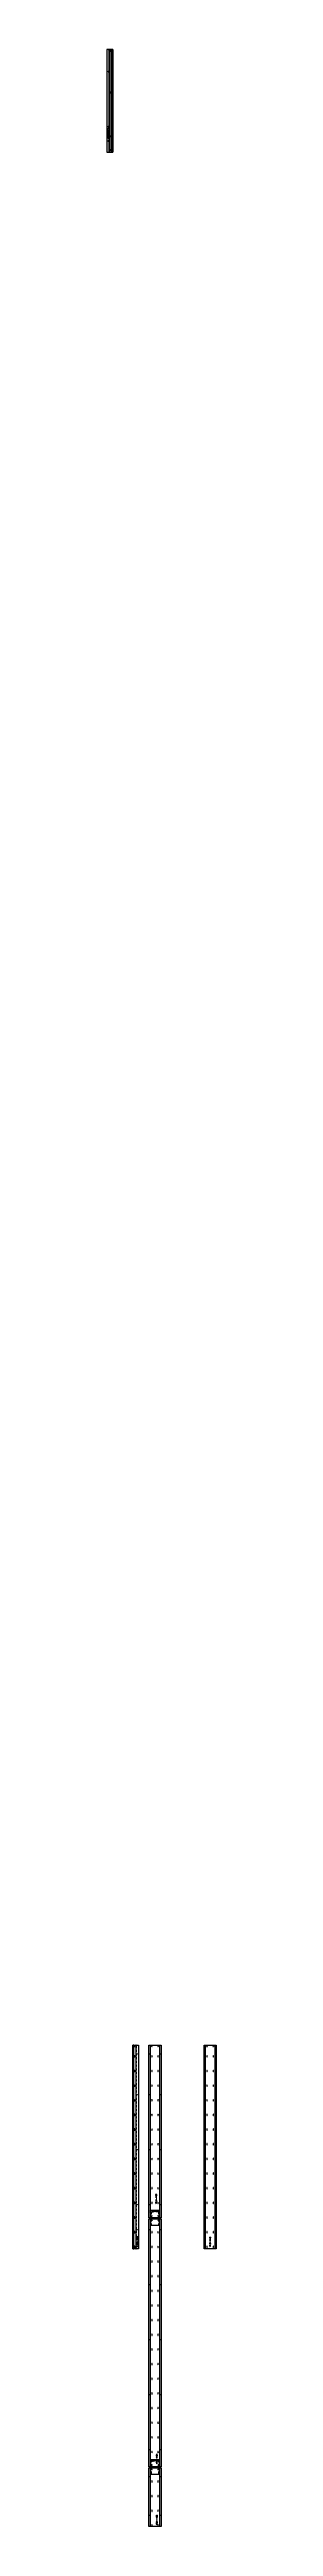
# Model space of a CAD drawing. Header units: inches. Extents: x 11737 to 18084, y -4365 to 1695.
# Drawn here: x 16448 to 16508, y -420 to 932 of the extents above; entities that cross this region are included whole.
import ezdxf

# ---------------------------------------------------------------- set-up
doc = ezdxf.new("R2010")
doc.units = ezdxf.units.IN
doc.header["$MEASUREMENT"] = 0
for name, pattern in [('NBK_Center', [0.541667, 0.333333, -0.0625, 0.083333, -0.0625]), ('NBK_Center2', [0.270833, 0.166667, -0.03125, 0.041667, -0.03125]), ('NBK_Hidden', [0.125, 0.083333, -0.041667]), ('NBK_Hidden2', [0.0625, 0.041667, -0.020833])]:
    doc.linetypes.add(name, pattern=pattern)
doc.layers.get('Defpoints').update_dxf_attribs({"color": 250, "lineweight": 0})
for name, color, linetype, lineweight in [('!Clip - bent', 20, 'Continuous', 25), ('!Dimension', 50, 'Continuous', 5), ('!Extrusion', 140, 'Continuous', 25), ('!Linetype_Center', 220, 'NBK_Center', 9), ('!Linetype_Center2', 222, 'NBK_Center2', 9), ('!Misc2', 252, 'NBK_Hidden2', 5)]:
    doc.layers.add(name, color=color, linetype=linetype, lineweight=lineweight)
doc.styles.add('Romans', font='romans.shx', dxfattribs={"width": 0.8})

# ---------------------------------------------------------------- blocks, each defined once
blk = doc.blocks.new('TAP HOLE_5mm')
at = {"layer": '!Linetype_Center2'}
for points in [[(-0.2, 0), (0.2, 0)], [(0, 0.2), (0, -0.2)]]:
    blk.add_lwpolyline(points, dxfattribs=at)
blk.add_circle((0, 0), 0.101)
blk = doc.blocks.new('WEEP HOLE')
at = {"layer": '!Linetype_Center'}
for p, q in [((-0.2, 0.4), (0.2, 0.4)), ((0, 0.8), (0, -0.1))]:
    blk.add_line(p, q, dxfattribs=at)
at = {"color": 0}
blk.add_lwpolyline([(-0.1, 0.6), (-0.1, 0.1, 0.414214), (0, 0, 0.414214), (0.1, 0.1), (0.1, 0.6, 0.414214), (0, 0.7, 0.414214)], format="xyb", close=True, dxfattribs=at)
blk = doc.blocks.new('JT.01R-1133-')
at = {"layer": '!Extrusion'}
blk.add_lwpolyline([(-3.2, 0), (0, 0), (0, 55.9), (-2.2, 55.9, -1), (-2.5, 55.9), (-3.2, 55.9)], format="xyb", close=True, dxfattribs=at)
for points in [[(-1.7, 55.9), (-1.7, 0), (-1.9, 0), (-1.9, 55.9)], [(0, 55.9), (0, 0), (-0.6, 0), (-0.6, 55.9)]]:
    blk.add_lwpolyline(points, close=True, dxfattribs=at)
at = {"layer": '!Extrusion', "linetype": 'NBK_Hidden'}
for points in [[(-1.9, 55.9), (-1.9, 0), (-1.9, 0), (-1.9, 55.9)], [(0, 55.9), (0, 0), (-0.1, 0), (-0.1, 55.9)]]:
    blk.add_lwpolyline(points, close=True, dxfattribs=at)
at = {"layer": '!Extrusion', "xscale": -1}
for name, p in [('TAP HOLE_5mm', (-1.1, 55.1)), ('TAP HOLE_5mm', (-2.4, 43.9)), ('WEEP HOLE', (-1.1, 32.2)), ('TAP HOLE_5mm', (-2.4, 13.9)), ('TAP HOLE_5mm', (-2.4, 6)), ('WEEP HOLE', (-1.1, 8.2)), ('TAP HOLE_5mm', (-1.1, 1.1))]:
    blk.add_blockref(name, p, dxfattribs=at)
at = {"layer": 'Defpoints', "color": 5, "insert": (-2.5, 10.2), "char_height": 0.75, "width": 1.65, "attachment_point": 5, "rotation": 90, "style": 'Romans'}
blk.add_mtext('JT.01R-1133', dxfattribs=at)
blk = doc.blocks.new('JT.01L-1120')
at = {"layer": '!Extrusion'}
for points in [[(0.6, 0), (0.6, 111.2), (0, 111.2), (0, 0)], [(1.9, 0), (1.9, 111.2), (1.7, 111.2), (1.7, 0)]]:
    blk.add_lwpolyline(points, close=True, dxfattribs=at)
at = {"layer": '!Extrusion', "linetype": 'NBK_Hidden'}
for points in [[(0.1, 0), (0.1, 111.2), (0, 111.2), (0, 0)], [(1.9, 0), (1.9, 111.2), (1.9, 111.2), (1.9, 0)]]:
    blk.add_lwpolyline(points, close=True, dxfattribs=at)
at = {"layer": '!Extrusion'}
blk.add_lwpolyline([(0, 0), (0, 111.2), (2.2, 111.2, 1), (2.5, 111.2), (3.2, 111.2), (3.2, 0)], format="xyb", close=True, dxfattribs=at)
at = {"layer": '!Extrusion', "rotation": 360}
for p in [(1.1, 110.3), (2.4, 106.4), (2.4, 84.1), (2.4, 54.1), (2.4, 24.1), (2.4, 10.4)]:
    blk.add_blockref('TAP HOLE_5mm', p, dxfattribs=at)
at = {"layer": '!Extrusion'}
for p in [(1.1, 104.7), (1.1, 96.7), (1.1, 88.7), (1.1, 80.7), (1.1, 72.7), (1.1, 64.7), (1.1, 56.7), (1.1, 48.7), (1.1, 40.7), (1.1, 32.7), (1.1, 24.7), (1.1, 16.7), (1.1, 8.7), (1.1, 0.7)]:
    blk.add_blockref('WEEP HOLE', p, dxfattribs=at)
at = {"layer": 'Defpoints', "color": 2, "insert": (2.5, 3.9), "char_height": 0.75, "width": 1.65, "attachment_point": 5, "rotation": 90, "style": 'Romans'}
blk.add_mtext('JT.01L-1120', dxfattribs=at)
blk = doc.blocks.new('CLEAR SECTION HOLE')
at = {"layer": '!Linetype_Center2'}
blk.add_line((-0.3, 0), (0.3, 0), dxfattribs=at)
at = {"layer": '!Misc2'}
blk.add_lwpolyline([(-0.1, 0.1), (0, 0.1), (0, -0.1), (-0.1, -0.1)], close=True, dxfattribs=at)
blk = doc.blocks.new('VT.01-1123-')
at = {"layer": '!Extrusion'}
blk.add_lwpolyline([(1.6, 32, 1), (1.9, 32), (3.3, 32), (3.3, 0), (-3.3, 0), (-3.3, 32)], format="xyb", close=True, dxfattribs=at)
blk.add_lwpolyline([(-2.5, 36.6), (2.5, 36.6), (2.5, 28.3), (-2.5, 28.3)], close=True, dxfattribs=at)
blk.add_lwpolyline([(2.5, 32), (2.5, 0), (-2.5, 0), (-2.5, 32)], dxfattribs=at)
at = {"layer": '!Extrusion', "linetype": 'NBK_Hidden'}
blk.add_lwpolyline([(2.5, 32), (2.5, 0), (-2.5, 0), (-2.5, 32)], dxfattribs=at)
at = {"layer": '!Extrusion', "linetype": 'NBK_Hidden2'}
blk.add_lwpolyline([(-1.9, 36.6), (1.9, 36.6), (1.9, 28.3), (-1.9, 28.3)], close=True, dxfattribs=at)
at = {"layer": '!Dimension', "rotation": 360}
for p in [(-2.5, 30.7), (-2.5, 29.1), (2.5, 30.7), (2.5, 29.1)]:
    blk.add_blockref('CLEAR SECTION HOLE', p, dxfattribs=at)
at = {"layer": '!Extrusion', "rotation": 360}
for name, p in [('TAP HOLE_5mm', (-2.9, 27.1)), ('TAP HOLE_5mm', (-1.7, 31.1)), ('TAP HOLE_5mm', (1.7, 31.1)), ('TAP HOLE_5mm', (2.9, 27.1)), ('WEEP HOLE', (-1.7, 24.2)), ('WEEP HOLE', (-1.7, 16.2)), ('WEEP HOLE', (1.7, 24.2)), ('WEEP HOLE', (1.7, 16.2)), ('TAP HOLE_5mm', (-2.9, 6)), ('WEEP HOLE', (-1.7, 8.2)), ('WEEP HOLE', (-1.7, 0.2)), ('WEEP HOLE', (1.7, 8.2)), ('WEEP HOLE', (1.7, 0.2)), ('TAP HOLE_5mm', (2.9, 6))]:
    blk.add_blockref(name, p, dxfattribs=at)
at = {"layer": 'Defpoints', "color": 30, "insert": (0, 35.8), "char_height": 0.75, "width": 1.65, "attachment_point": 5, "style": 'Romans'}
blk.add_mtext('SL.01-1100', dxfattribs=at)
at = {"layer": 'Defpoints', "color": 1, "insert": (1, 3.5), "char_height": 0.75, "width": 1.65, "attachment_point": 5, "rotation": 90, "style": 'Romans'}
blk.add_mtext('VT.01-1123', dxfattribs=at)
blk = doc.blocks.new('SLOTTED SECTION HOLE')
at = {"layer": '!Linetype_Center2'}
blk.add_line((-0.3, 0), (0.3, 0), dxfattribs=at)
at = {"layer": '!Misc2'}
blk.add_lwpolyline([(-0.1, 0.5), (0, 0.5), (0, -0.5), (-0.1, -0.5)], close=True, dxfattribs=at)
blk = doc.blocks.new('VT.01-1109-')
at = {"layer": '!Extrusion'}
blk.add_lwpolyline([(-3.3, 0), (-3.3, 94.3), (1.6, 94.3, 1), (1.9, 94.3), (3.3, 94.3), (3.3, 0)], format="xyb", close=True, dxfattribs=at)
at = {"layer": '!Extrusion', "linetype": 'NBK_Hidden'}
for points in [[(-2.5, 0), (-2.5, 94.3), (1.6, 94.3)], [(1.9, 94.3), (2.5, 94.3), (2.5, 0)]]:
    blk.add_lwpolyline(points, dxfattribs=at)
at = {"layer": '!Extrusion'}
for points in [[(-2.5, 0), (-2.5, 94.3), (1.6, 94.3)], [(1.9, 94.3), (2.5, 94.3), (2.5, 0)]]:
    blk.add_lwpolyline(points, dxfattribs=at)
at = {"layer": '!Dimension', "rotation": 360}
for p in [(-2.5, 3.2), (-2.5, 1.7), (2.5, 3.2), (2.5, 1.7)]:
    blk.add_blockref('SLOTTED SECTION HOLE', p, dxfattribs=at)
at = {"layer": '!Extrusion', "rotation": 360}
for name, p in [('TAP HOLE_5mm', (-2.9, 89.5)), ('TAP HOLE_5mm', (-1.7, 93.5)), ('WEEP HOLE', (-1.7, 87.8)), ('TAP HOLE_5mm', (1.7, 93.5)), ('WEEP HOLE', (1.7, 87.8)), ('TAP HOLE_5mm', (2.9, 89.5)), ('WEEP HOLE', (-1.7, 79.8)), ('WEEP HOLE', (-1.7, 71.8)), ('WEEP HOLE', (1.7, 79.8)), ('WEEP HOLE', (1.7, 71.8)), ('TAP HOLE_5mm', (-2.9, 67.2)), ('WEEP HOLE', (-1.7, 63.8)), ('WEEP HOLE', (-1.7, 55.8)), ('WEEP HOLE', (1.7, 63.8)), ('WEEP HOLE', (1.7, 55.8)), ('TAP HOLE_5mm', (2.9, 67.2)), ('WEEP HOLE', (-1.7, 47.8)), ('WEEP HOLE', (-1.7, 39.8)), ('WEEP HOLE', (1.7, 47.8)), ('WEEP HOLE', (1.7, 39.8)), ('TAP HOLE_5mm', (-2.9, 37.2)), ('WEEP HOLE', (-1.7, 31.8)), ('WEEP HOLE', (1.7, 31.8)), ('TAP HOLE_5mm', (2.9, 37.2)), ('WEEP HOLE', (-1.7, 23.8)), ('WEEP HOLE', (-1.7, 15.8)), ('WEEP HOLE', (1.7, 23.8)), ('WEEP HOLE', (1.7, 15.8)), ('TAP HOLE_5mm', (-2.9, 7.2)), ('WEEP HOLE', (-1.7, 7.8)), ('TAP HOLE_5mm', (-1.7, 1.1)), ('WEEP HOLE', (1.7, 7.8)), ('TAP HOLE_5mm', (1.7, 1.1)), ('TAP HOLE_5mm', (2.9, 7.2))]:
    blk.add_blockref(name, p, dxfattribs=at)
at = {"layer": 'Defpoints', "color": 1, "insert": (0.7, 10.4), "char_height": 0.75, "width": 1.65, "attachment_point": 5, "rotation": 90, "style": 'Romans'}
blk.add_mtext('VT.01-1109', dxfattribs=at)
blk = doc.blocks.new('VT.01-1124-')
at = {"layer": '!Extrusion'}
blk.add_lwpolyline([(-3.3, 0), (-3.3, 135.5), (1.6, 135.5, 1), (1.9, 135.5), (3.3, 135.5), (3.3, 0)], format="xyb", close=True, dxfattribs=at)
blk.add_lwpolyline([(-2.5, 140.1), (2.5, 140.1), (2.5, 131.8), (-2.5, 131.8)], close=True, dxfattribs=at)
for points in [[(-2.5, 0), (-2.5, 135.5), (1.6, 135.5)], [(1.9, 135.5), (2.5, 135.5), (2.5, 0)]]:
    blk.add_lwpolyline(points, dxfattribs=at)
at = {"layer": '!Extrusion', "linetype": 'NBK_Hidden'}
for points in [[(-2.5, 0), (-2.5, 135.5)], [(2.5, 135.5), (2.5, 0)]]:
    blk.add_lwpolyline(points, dxfattribs=at)
at = {"layer": '!Extrusion', "linetype": 'NBK_Hidden2'}
blk.add_lwpolyline([(-1.9, 140.1), (1.9, 140.1), (1.9, 131.8), (-1.9, 131.8)], close=True, dxfattribs=at)
at = {"layer": '!Dimension', "rotation": 360}
for name, p in [('CLEAR SECTION HOLE', (-2.5, 134.2)), ('CLEAR SECTION HOLE', (-2.5, 132.6)), ('CLEAR SECTION HOLE', (2.5, 134.2)), ('CLEAR SECTION HOLE', (2.5, 132.6)), ('SLOTTED SECTION HOLE', (-2.5, 3.2)), ('SLOTTED SECTION HOLE', (-2.5, 1.7)), ('SLOTTED SECTION HOLE', (2.5, 3.2)), ('SLOTTED SECTION HOLE', (2.5, 1.7))]:
    blk.add_blockref(name, p, dxfattribs=at)
at = {"layer": '!Extrusion', "rotation": 360}
for name, p in [('TAP HOLE_5mm', (-2.9, 129.5)), ('TAP HOLE_5mm', (-1.7, 134.7)), ('WEEP HOLE', (-1.7, 127.8)), ('TAP HOLE_5mm', (1.7, 134.7)), ('WEEP HOLE', (1.7, 127.8)), ('TAP HOLE_5mm', (2.9, 129.5)), ('WEEP HOLE', (-1.7, 119.8)), ('WEEP HOLE', (-1.7, 111.8)), ('WEEP HOLE', (1.7, 119.8)), ('WEEP HOLE', (1.7, 111.8)), ('TAP HOLE_5mm', (-2.9, 99.5)), ('WEEP HOLE', (-1.7, 103.8)), ('WEEP HOLE', (-1.7, 95.8)), ('WEEP HOLE', (1.7, 103.8)), ('WEEP HOLE', (1.7, 95.8)), ('TAP HOLE_5mm', (2.9, 99.5)), ('WEEP HOLE', (-1.7, 87.8)), ('WEEP HOLE', (1.7, 87.8)), ('TAP HOLE_5mm', (-2.9, 69.5)), ('WEEP HOLE', (-1.7, 79.8)), ('WEEP HOLE', (-1.7, 71.8)), ('WEEP HOLE', (1.7, 79.8)), ('WEEP HOLE', (1.7, 71.8)), ('TAP HOLE_5mm', (2.9, 69.5)), ('WEEP HOLE', (-1.7, 63.8)), ('WEEP HOLE', (-1.7, 55.8)), ('WEEP HOLE', (1.7, 63.8)), ('WEEP HOLE', (1.7, 55.8)), ('WEEP HOLE', (-1.7, 47.8)), ('WEEP HOLE', (-1.7, 39.8)), ('WEEP HOLE', (1.7, 47.8)), ('WEEP HOLE', (1.7, 39.8)), ('TAP HOLE_5mm', (-2.9, 39.5)), ('WEEP HOLE', (-1.7, 31.8)), ('WEEP HOLE', (1.7, 31.8)), ('TAP HOLE_5mm', (2.9, 39.5)), ('WEEP HOLE', (-1.7, 23.8)), ('WEEP HOLE', (-1.7, 15.8)), ('WEEP HOLE', (1.7, 23.8)), ('WEEP HOLE', (1.7, 15.8)), ('TAP HOLE_5mm', (-2.9, 9.5)), ('WEEP HOLE', (-1.7, 7.8)), ('TAP HOLE_5mm', (-1.7, 1.1)), ('WEEP HOLE', (1.7, 7.8)), ('TAP HOLE_5mm', (1.7, 1.1)), ('TAP HOLE_5mm', (2.9, 9.5))]:
    blk.add_blockref(name, p, dxfattribs=at)
at = {"layer": 'Defpoints', "color": 30, "insert": (-0.1, 139.5), "char_height": 0.75, "width": 1.65, "attachment_point": 5, "style": 'Romans'}
blk.add_mtext('SL.01-1100', dxfattribs=at)
at = {"layer": 'Defpoints', "color": 1, "insert": (1, 4.4), "char_height": 0.75, "width": 1.65, "attachment_point": 5, "rotation": 90, "style": 'Romans'}
blk.add_mtext('VT.01-1124', dxfattribs=at)
blk = doc.blocks.new('VT.01-1110-')
at = {"layer": '!Extrusion'}
blk.add_lwpolyline([(3.3, 0), (-3.3, 0), (-3.3, 111.2), (1.6, 111.2, 1), (1.9, 111.2), (3.3, 111.2)], format="xyb", close=True, dxfattribs=at)
for points in [[(-2.5, 111.2), (1.6, 111.2)], [(1.9, 111.2), (2.5, 111.2), (2.5, 0), (-2.5, 0), (-2.5, 111.2), (1.6, 111.2)], [(1.9, 111.2), (2.5, 111.2)]]:
    blk.add_lwpolyline(points, dxfattribs=at)
at = {"layer": '!Extrusion', "linetype": 'NBK_Hidden'}
blk.add_lwpolyline([(1.9, 111.2), (2.5, 111.2), (2.5, 0), (-2.5, 0), (-2.5, 111.2), (1.6, 111.2)], dxfattribs=at)
at = {"layer": '!Extrusion', "rotation": 360}
for name, p in [('TAP HOLE_5mm', (-1.7, 110.3)), ('TAP HOLE_5mm', (1.7, 110.3)), ('TAP HOLE_5mm', (-2.9, 106.4)), ('WEEP HOLE', (-1.7, 104.7)), ('WEEP HOLE', (-1.7, 96.7)), ('WEEP HOLE', (1.7, 104.7)), ('WEEP HOLE', (1.7, 96.7)), ('TAP HOLE_5mm', (2.9, 106.4)), ('TAP HOLE_5mm', (-2.9, 84.1)), ('WEEP HOLE', (-1.7, 88.7)), ('WEEP HOLE', (-1.7, 80.7)), ('WEEP HOLE', (1.7, 88.7)), ('WEEP HOLE', (1.7, 80.7)), ('TAP HOLE_5mm', (2.9, 84.1)), ('WEEP HOLE', (-1.7, 72.7)), ('WEEP HOLE', (1.7, 72.7)), ('TAP HOLE_5mm', (-2.9, 54.1)), ('WEEP HOLE', (-1.7, 64.7)), ('WEEP HOLE', (-1.7, 56.7)), ('WEEP HOLE', (1.7, 64.7)), ('WEEP HOLE', (1.7, 56.7)), ('TAP HOLE_5mm', (2.9, 54.1)), ('WEEP HOLE', (-1.7, 48.7)), ('WEEP HOLE', (-1.7, 40.7)), ('WEEP HOLE', (1.7, 48.7)), ('WEEP HOLE', (1.7, 40.7)), ('WEEP HOLE', (-1.7, 32.7)), ('WEEP HOLE', (1.7, 32.7)), ('TAP HOLE_5mm', (-2.9, 24.1)), ('WEEP HOLE', (-1.7, 24.7)), ('WEEP HOLE', (-1.7, 16.7)), ('WEEP HOLE', (1.7, 24.7)), ('WEEP HOLE', (1.7, 16.7)), ('TAP HOLE_5mm', (2.9, 24.1)), ('TAP HOLE_5mm', (-2.9, 10.4)), ('WEEP HOLE', (-1.7, 8.7)), ('WEEP HOLE', (-1.7, 0.7)), ('WEEP HOLE', (1.7, 8.7)), ('WEEP HOLE', (1.7, 0.7)), ('TAP HOLE_5mm', (2.9, 10.4))]:
    blk.add_blockref(name, p, dxfattribs=at)
at = {"layer": 'Defpoints', "color": 1, "insert": (0, 3.8), "char_height": 0.75, "width": 1.65, "attachment_point": 5, "rotation": 90, "style": 'Romans'}
blk.add_mtext('VT.01-1110', dxfattribs=at)

msp = doc.modelspace()

# ---------------------------------------------------------------- block references
at = {"layer": '!Clip - bent', "color": 2}
for name, p in [('JT.01R-1133-', (16451.28061, 875.89715)), ('VT.01-1124-', (16474.31, -387.70767))]:
    msp.add_blockref(name, p, dxfattribs=at)
at = {"layer": '!Clip - bent'}
for name, p in [('JT.01L-1120', (16462.16514, -268.60285)), ('VT.01-1123-', (16474.31, -420.16978))]:
    msp.add_blockref(name, p, dxfattribs=at)
at = {"layer": '!Clip - bent', "color": 2, "rotation": 360}
for name, p in [('VT.01-1109-', (16474.31, -251.70767)), ('VT.01-1110-', (16504.31, -268.60147))]:
    msp.add_blockref(name, p, dxfattribs=at)

doc.saveas('drawing.dxf')
